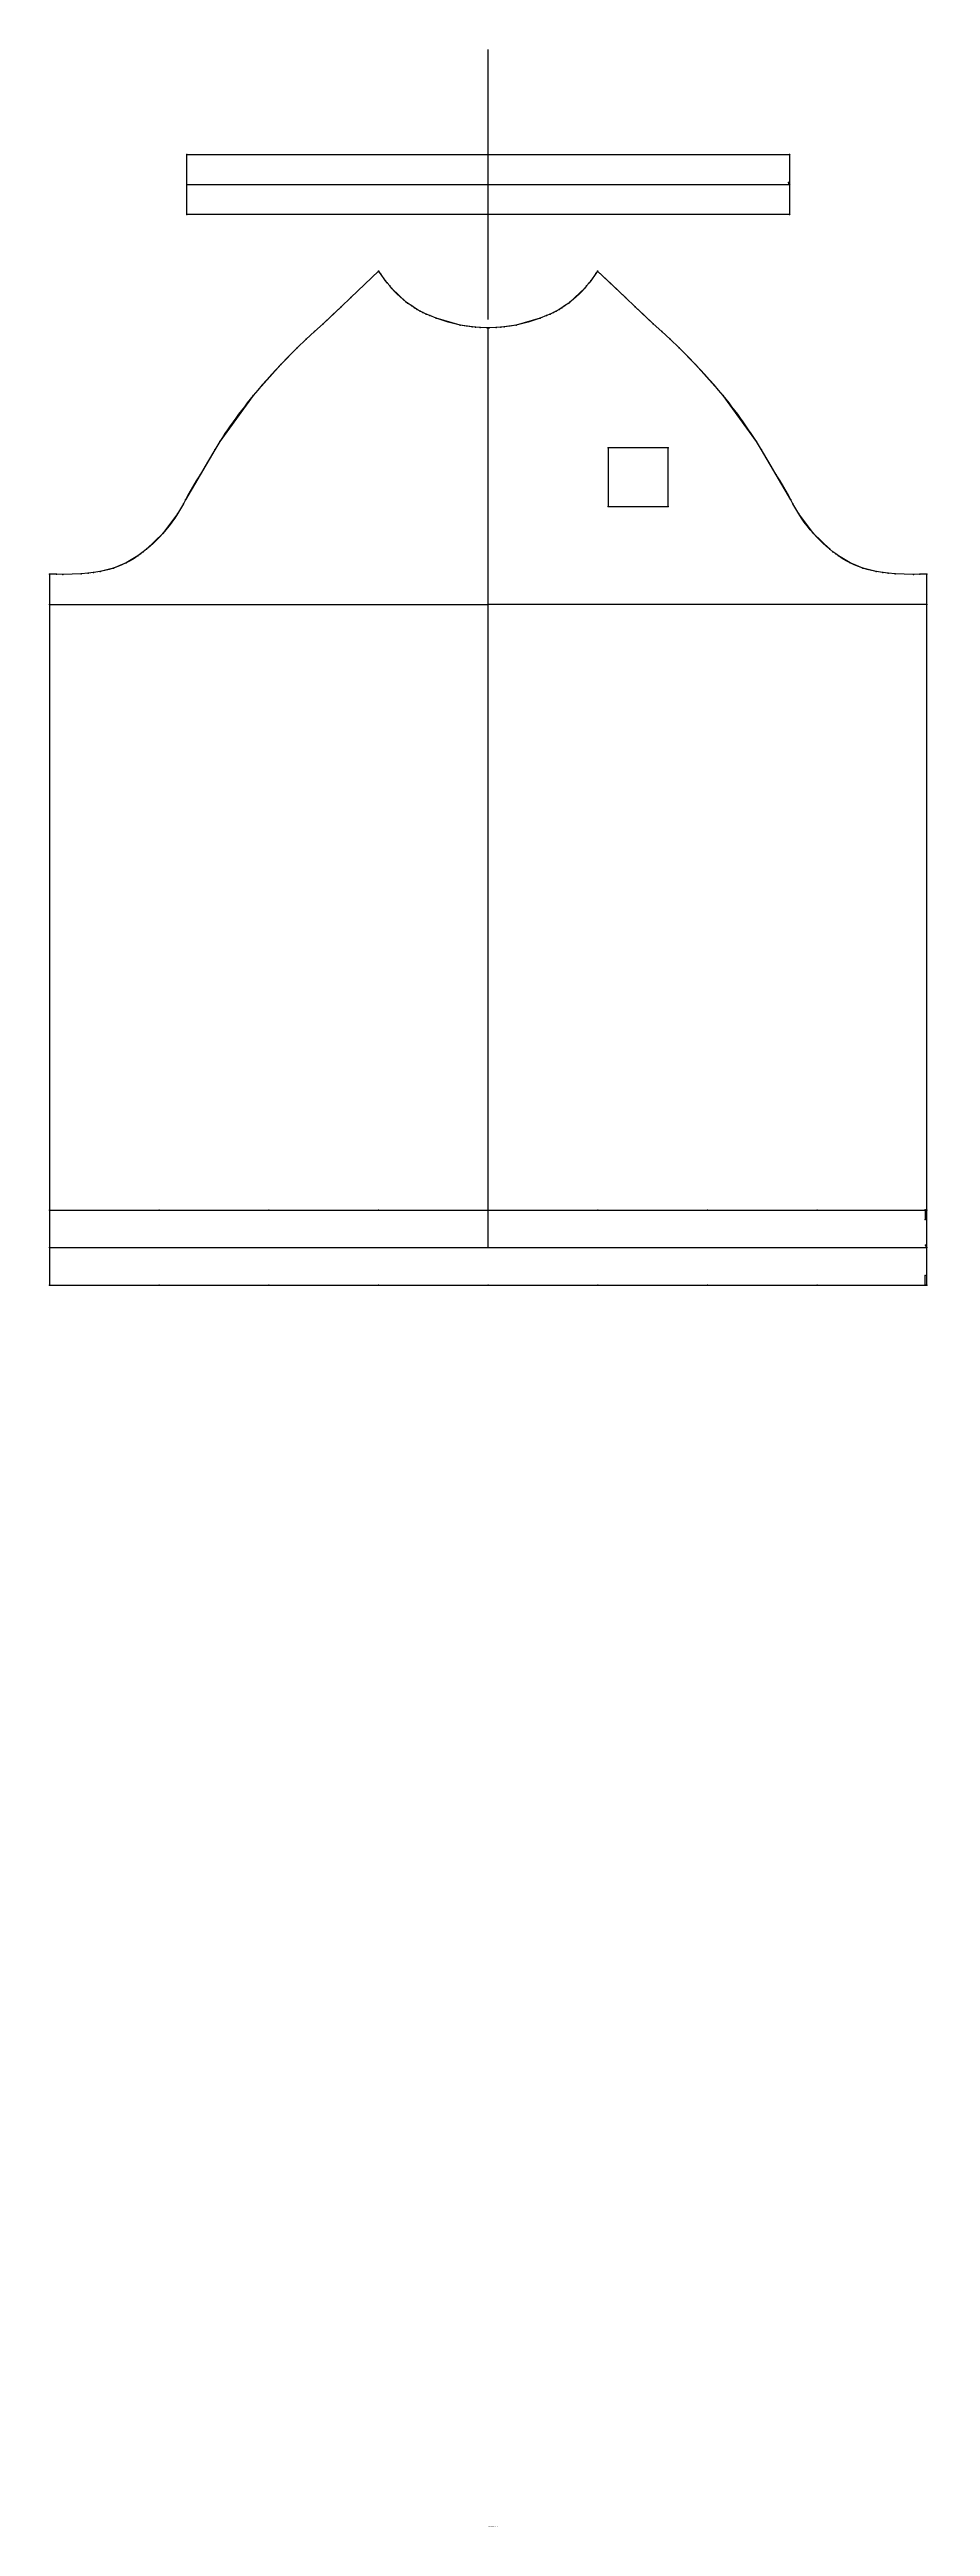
# Model space of a CAD drawing. Extents: x -909 to 1736, y 0 to 1651.
# Drawn here: x -293 to 295, y 0 to 1651 of the extents above; entities that cross this region are included whole.
import ezdxf

# ---------------------------------------------------------------- set-up
doc = ezdxf.new("R2010")
doc.units = 0

# ---------------------------------------------------------------- blocks, each defined once
blk = doc.blocks.new('AMX1CO-COF22_selffabri_A36')
at = {"layer": '1'}
blk.add_lwpolyline([(-201.009308, 1581.072388), (201.005203, 1581.072876), (201.009888, 1541.074097), (-201.004623, 1541.073486)], close=True, dxfattribs=at)
at = {"layer": '2'}
for p in [(-201.009308, 1581.072388), (201.005203, 1581.072876), (-201.006989, 1561.072388), (200.388626, 1562.399902), (200.601013, 1561.762817), (201.007584, 1561.072876), (-201.004623, 1541.073486), (201.009888, 1541.074097)]:
    blk.add_point(p, dxfattribs=at)
at = {"layer": '7'}
blk.add_line((0.000306, 1471.073242), (0.000274, 1651.073242), dxfattribs=at)
at = {"layer": '8'}
for points in [[(-201.006989, 1561.072388), (201.007584, 1561.072876)], [(200.601013, 1561.762817), (200.388626, 1562.399902)]]:
    blk.add_lwpolyline(points, dxfattribs=at)
at = {"layer": '84'}
blk.add_lwpolyline([(-201.009308, 1581.072388), (201.005203, 1581.072876), (201.005203, 1581.072876), (201.009888, 1541.074097), (201.009888, 1541.074097), (-201.004623, 1541.073486), (-201.004623, 1541.073486), (-201.009308, 1581.072388)], close=True, dxfattribs=at)
at = {"layer": '85'}
for points in [[(-201.006989, 1561.072388), (201.007584, 1561.072876)], [(200.601013, 1561.762817), (200.388626, 1562.399902)]]:
    blk.add_lwpolyline(points, dxfattribs=at)
at = {"layer": '1'}
for s, p in [('# 136', (-201.009308, 1581.072388)), ('# 137', (201.005203, 1581.072876)), ('# 135', (-201.004623, 1541.073486)), ('# 138', (201.009888, 1541.074097))]:
    blk.add_text(s, height=0.25, dxfattribs=at).set_placement(p)
at = {"layer": '8'}
for s, p in [('# 133', (-201.006989, 1561.072388)), ('# 132', (200.388626, 1562.399902)), ('# 131', (200.601013, 1561.762817)), ('# 134', (201.007584, 1561.072876))]:
    blk.add_text(s, height=0.25, dxfattribs=at).set_placement(p)
blk = doc.blocks.new('L-AMX1408F22-FR_selffabric_1_A36')
at = {"layer": '1'}
blk.add_lwpolyline([(-73.029831, 1503.306519), (-91.528732, 1485.81665), (-98.047173, 1479.553833), (-110.022316, 1468.321655), (-115.752441, 1463.178833), (-121.306389, 1458.022949), (-127.366714, 1452.203369), (-138.218704, 1441.137451), (-156.6772, 1420.399902), (-178.947891, 1389.761475), (-182.384399, 1384.236206), (-192.132706, 1367.608398), (-201.897797, 1350.94165), (-203.259598, 1348.279175), (-207.199371, 1341.476807), (-216.970306, 1328.489868), (-227.780502, 1317.955688), (-229.959381, 1316.176636), (-231.770142, 1314.796143), (-233.620102, 1313.483521), (-241.455261, 1308.873901), (-249.844376, 1305.409058), (-258.687408, 1303.126953), (-263.199982, 1302.458496), (-266.721832, 1301.987427), (-271.408386, 1301.545166), (-283.616608, 1301.22876), (-287.870972, 1301.256226), (-292.526764, 1301.368774), (-292.482544, 827.446655), (-219.360428, 827.446655), (-146.24913, 827.446655), (-73.137817, 827.446655), (0.000278, 827.446655), (73.138405, 827.446655), (146.249741, 827.446655), (219.361084, 827.446655), (292.483093, 827.446655), (292.526703, 1301.368774), (287.871521, 1301.256226), (283.617157, 1301.228638), (271.408936, 1301.545166), (266.722382, 1301.987427), (263.199921, 1302.458496), (258.687958, 1303.126953), (249.845047, 1305.409058), (241.455933, 1308.873901), (233.620712, 1313.483521), (231.770782, 1314.796021), (229.960022, 1316.176636), (227.781143, 1317.955688), (216.970917, 1328.489868), (207.200012, 1341.476807), (203.260239, 1348.279053), (201.898438, 1350.941528), (192.133347, 1367.608398), (182.38501, 1384.236206), (178.948532, 1389.761475), (156.677795, 1420.399902), (138.219406, 1441.137451), (127.367355, 1452.203369), (121.30703, 1458.022949), (115.753082, 1463.178833), (110.022774, 1468.321655), (98.047844, 1479.553833), (91.529404, 1485.81665), (73.030441, 1503.306519), (71.840012, 1501.668335), (68.371857, 1496.992798), (67.261826, 1495.50415), (65.657974, 1493.462646), (64.242477, 1491.799316), (54.576672, 1482.726685), (53.705952, 1482.077393), (50.998276, 1480.148926), (49.211834, 1478.986816), (47.287197, 1477.816895), (45.357903, 1476.736816), (43.513027, 1475.775879), (41.421196, 1474.761597), (38.979313, 1473.684204), (34.715069, 1471.966309), (18.605471, 1467.374023), (10.692091, 1466.141968), (8.541784, 1465.921753), (5.305407, 1465.676147), (0.569945, 1465.475708), (0.000318, 1465.475708), (-0.569281, 1465.475708), (-5.304767, 1465.676147), (-8.541121, 1465.921753), (-10.691427, 1466.141968), (-18.604807, 1467.374023), (-34.714405, 1471.966309), (-38.978695, 1473.684204), (-41.420532, 1474.761597), (-43.512363, 1475.775879), (-45.357239, 1476.736816), (-47.286533, 1477.816895), (-49.21117, 1478.986816), (-50.997612, 1480.148926), (-53.705288, 1482.077393), (-54.576069, 1482.726685), (-64.241806, 1491.799316), (-65.657303, 1493.462646), (-67.261154, 1495.50415), (-68.371185, 1496.992798), (-71.83934, 1501.668335)], close=True, dxfattribs=at)
at = {"layer": '2'}
for p in [(-73.029831, 1503.306519), (73.030441, 1503.306519), (0.000318, 1465.475708), (0.000341, 1465.475708), (80.009964, 1385.456909), (80.010017, 1385.456665), (120.009979, 1385.456909), (120.01001, 1385.456665), (80.009964, 1346.456909), (80.010017, 1346.456665), (120.009979, 1346.456909), (120.010017, 1346.456665), (-292.526764, 1301.368774), (292.526703, 1301.368774), (-292.498871, 1281.061401), (-0.002238, 1281.061401), (0.002865, 1281.061401), (292.498871, 1281.061401), (-292.482544, 877.446655), (291.492615, 877.552795), (292.483093, 877.446655), (291.492615, 871.208435), (-292.498535, 852.446655), (-292.498535, 852.446655), (0.000268, 852.446655), (0.000292, 852.446655), (291.740387, 854.093689), (292.131104, 853.102539), (292.499176, 852.446655), (292.499176, 852.446655), (-292.482544, 827.446655), (291.492615, 833.897278), (291.492615, 827.552917), (292.483093, 827.446655)]:
    blk.add_point(p, dxfattribs=at)
at = {"layer": '3'}
for p in [(-71.83934, 1501.668335), (-68.371185, 1496.992798), (-67.261154, 1495.50415), (-65.657303, 1493.462646), (-64.241806, 1491.799316), (64.242477, 1491.799316), (65.657974, 1493.462646), (67.261826, 1495.50415), (68.371857, 1496.992798), (71.840012, 1501.668335), (-98.047173, 1479.553833), (-91.528732, 1485.81665), (-54.576069, 1482.726685), (-53.705288, 1482.077393), (-50.997612, 1480.148926), (-49.21117, 1478.986816), (-47.286533, 1477.816895), (-45.357239, 1476.736816), (-43.512363, 1475.775879), (-41.420532, 1474.761597), (-38.978695, 1473.684204), (-34.714405, 1471.966309), (34.715069, 1471.966309), (38.979313, 1473.684204), (41.421196, 1474.761597), (43.513027, 1475.775879), (45.357903, 1476.736816), (47.287197, 1477.816895), (49.211834, 1478.986816), (50.998276, 1480.148926), (53.705952, 1482.077393), (54.576672, 1482.726685), (91.529404, 1485.81665), (98.047844, 1479.553833), (-121.306389, 1458.022949), (-115.752441, 1463.178833), (-110.022316, 1468.321655), (-18.604807, 1467.374023), (-10.691427, 1466.141968), (-8.541121, 1465.921753), (-5.304767, 1465.676147), (-0.569281, 1465.475708), (0.000318, 1465.475708), (0.569945, 1465.475708), (5.305407, 1465.676147), (8.541784, 1465.921753), (10.692091, 1466.141968), (18.605471, 1467.374023), (110.022774, 1468.321655), (115.753082, 1463.178833), (121.30703, 1458.022949), (-138.218704, 1441.137451), (-127.366714, 1452.203369), (127.367355, 1452.203369), (138.219406, 1441.137451), (-156.6772, 1420.399902), (156.677795, 1420.399902), (-178.947891, 1389.761475), (178.948532, 1389.761475), (-182.384399, 1384.236206), (182.38501, 1384.236206), (-192.132706, 1367.608398), (192.133347, 1367.608398), (-207.199371, 1341.476807), (-203.259598, 1348.279175), (-201.897797, 1350.94165), (201.898438, 1350.941528), (203.260239, 1348.279053), (207.200012, 1341.476807), (-216.970306, 1328.489868), (216.970917, 1328.489868), (-249.844376, 1305.409058), (-241.455261, 1308.873901), (-233.620102, 1313.483521), (-231.770142, 1314.796143), (-229.959381, 1316.176636), (-227.780502, 1317.955688), (227.781143, 1317.955688), (229.960022, 1316.176636), (231.770782, 1314.796021), (233.620712, 1313.483521), (241.455933, 1308.873901), (249.845047, 1305.409058), (-287.870972, 1301.256226), (-283.616608, 1301.22876), (-271.408386, 1301.545166), (-266.721832, 1301.987427), (-263.199982, 1302.458496), (-258.687408, 1303.126953), (258.687958, 1303.126953), (263.199921, 1302.458496), (266.722382, 1301.987427), (271.408936, 1301.545166), (283.617157, 1301.228638), (287.871521, 1301.256226), (-219.360428, 877.446655), (-146.24913, 877.446655), (-73.137817, 877.446655), (0.000278, 877.446655), (73.138405, 877.446655), (146.249741, 877.446655), (219.361084, 877.446655), (0.000292, 852.446655), (0.000292, 852.446655), (-219.360428, 827.446655), (-146.24913, 827.446655), (-73.137817, 827.446655), (0.000278, 827.446655), (73.138405, 827.446655), (146.249741, 827.446655), (219.361084, 827.446655)]:
    blk.add_point(p, dxfattribs=at)
at = {"layer": '7'}
blk.add_line((-0.000015, 1075.376587), (-0.000046, 1255.376587), dxfattribs=at)
at = {"layer": '8'}
for points in [[(0.000268, 852.446655), (0.000341, 1465.475708)], [(0.000292, 852.446655), (0.000318, 1465.475708)], [(-292.498871, 1281.061401), (0.002865, 1281.061401)], [(292.498871, 1281.061401), (-0.002238, 1281.061401)], [(-292.482544, 877.446655), (-219.360428, 877.446655), (-146.24913, 877.446655), (-73.137817, 877.446655), (0.000278, 877.446655), (73.138405, 877.446655), (146.249741, 877.446655), (219.361084, 877.446655), (292.483093, 877.446655)], [(291.492615, 877.552795), (291.492615, 871.208435)], [(-292.498535, 852.446655), (0.000292, 852.446655), (292.499176, 852.446655)], [(-292.498535, 852.446655), (0.000292, 852.446655), (292.499176, 852.446655)], [(291.740387, 854.093689), (292.131104, 853.102539)], [(291.492615, 827.552917), (291.492615, 833.897278)]]:
    blk.add_lwpolyline(points, dxfattribs=at)
for points in [[(80.009964, 1346.456909), (120.009979, 1346.456909), (120.009979, 1385.456909), (80.009964, 1385.456909)], [(120.01001, 1385.456665), (80.010017, 1385.456665), (80.010017, 1346.456665), (120.010017, 1346.456665)]]:
    blk.add_lwpolyline(points, close=True, dxfattribs=at)
at = {"layer": '84'}
blk.add_lwpolyline([(-73.029831, 1503.306519), (-82.300865, 1494.584106), (-91.528732, 1485.81665), (-98.047173, 1479.553833), (-103.992615, 1473.892334), (-110.022316, 1468.321655), (-115.752441, 1463.178833), (-121.306389, 1458.022949), (-127.366714, 1452.203369), (-132.842926, 1446.720337), (-138.218704, 1441.137451), (-141.389297, 1437.764404), (-144.527069, 1434.362793), (-147.628342, 1430.928955), (-150.689529, 1427.459717), (-153.707016, 1423.95105), (-156.6772, 1420.399902), (-158.67395, 1417.952026), (-160.64563, 1415.484253), (-162.592163, 1412.996826), (-164.513321, 1410.489868), (-166.40892, 1407.963745), (-168.278793, 1405.418701), (-170.122757, 1402.854736), (-171.940643, 1400.272339), (-173.732285, 1397.671631), (-175.497482, 1395.052734), (-177.236069, 1392.415894), (-178.947891, 1389.761475), (-182.384399, 1384.236206), (-187.266983, 1375.929321), (-192.132706, 1367.608398), (-194.640762, 1363.476562), (-197.149582, 1359.347778), (-199.591232, 1355.182617), (-201.897797, 1350.94165), (-203.259598, 1348.279175), (-205.155792, 1344.836304), (-207.199371, 1341.476807), (-208.98764, 1338.758545), (-210.859863, 1336.098145), (-212.815048, 1333.498169), (-214.852203, 1330.961182), (-216.970306, 1328.489868), (-219.007736, 1326.256836), (-221.109634, 1324.085938), (-223.273849, 1321.978149), (-225.498184, 1319.934448), (-227.780502, 1317.955688), (-229.959381, 1316.176636), (-231.770142, 1314.796143), (-233.620102, 1313.483521), (-236.16008, 1311.827515), (-238.772812, 1310.288818), (-241.455261, 1308.873901), (-244.197128, 1307.590942), (-246.995193, 1306.437134), (-249.844376, 1305.409058), (-252.755234, 1304.502197), (-255.703995, 1303.73645), (-258.687408, 1303.126953), (-263.199982, 1302.458496), (-266.721832, 1301.987427), (-271.408386, 1301.545166), (-277.508606, 1301.280762), (-283.616608, 1301.22876), (-287.870972, 1301.256226), (-292.526764, 1301.368774), (-292.526764, 1301.368774), (-292.482544, 827.446655), (-292.482544, 827.446655), (-219.360428, 827.446655), (-146.24913, 827.446655), (-73.137817, 827.446655), (0.000276, 827.446655), (73.138405, 827.446655), (146.249741, 827.446655), (219.361084, 827.446655), (292.483093, 827.446655), (292.483093, 827.446655), (292.526703, 1301.368774), (292.526703, 1301.368774), (287.871521, 1301.256226), (283.617157, 1301.228638), (277.509155, 1301.28064), (271.408936, 1301.545166), (266.722382, 1301.987427), (263.199921, 1302.458496), (258.687958, 1303.126953), (255.70462, 1303.73645), (252.75589, 1304.502197), (249.845047, 1305.409058), (246.995865, 1306.437134), (244.1978, 1307.590942), (241.455933, 1308.873901), (238.773483, 1310.288818), (236.160751, 1311.827515), (233.620712, 1313.483521), (231.770782, 1314.796021), (229.960022, 1316.176636), (227.781143, 1317.955688), (225.498795, 1319.934326), (223.274445, 1321.978027), (221.110245, 1324.085815), (219.008347, 1326.256714), (216.970917, 1328.489868), (214.852829, 1330.961182), (212.815674, 1333.498047), (210.860519, 1336.098145), (208.988281, 1338.758545), (207.200012, 1341.476807), (205.156433, 1344.836182), (203.260239, 1348.279053), (201.898438, 1350.941528), (199.591873, 1355.182495), (197.150223, 1359.347778), (194.641403, 1363.476562), (192.133347, 1367.608398), (187.267578, 1375.929321), (182.38501, 1384.236206), (178.948532, 1389.761475), (177.236725, 1392.415894), (175.498138, 1395.052734), (173.732956, 1397.671631), (171.941284, 1400.272339), (170.123398, 1402.854736), (168.279419, 1405.418701), (166.409531, 1407.963745), (164.513931, 1410.489868), (162.592758, 1412.996704), (160.646255, 1415.484253), (158.674545, 1417.952026), (156.677795, 1420.399902), (153.707657, 1423.95105), (150.690186, 1427.459595), (147.628998, 1430.928955), (144.52774, 1434.362793), (141.389999, 1437.764404), (138.219406, 1441.137451), (132.843582, 1446.720459), (127.367355, 1452.203369), (121.30703, 1458.022949), (115.753082, 1463.178833), (110.022774, 1468.321655), (103.993156, 1473.892334), (98.047844, 1479.553833), (91.529404, 1485.81665), (82.301491, 1494.583984), (73.030441, 1503.306519), (73.030441, 1503.306519), (71.840012, 1501.668335), (68.371857, 1496.992798), (67.261826, 1495.50415), (65.657974, 1493.462646), (64.242477, 1491.799316), (62.453915, 1489.836426), (60.59338, 1487.939331), (58.660538, 1486.116577), (56.655075, 1484.376221), (54.576672, 1482.726685), (53.705952, 1482.077393), (50.998276, 1480.148926), (49.211834, 1478.986816), (47.287197, 1477.816895), (45.357903, 1476.736816), (43.513027, 1475.775879), (41.421196, 1474.761597), (38.979313, 1473.684204), (34.715069, 1471.966309), (32.088051, 1471.014282), (29.434753, 1470.136719), (26.757507, 1469.333618), (24.058653, 1468.605347), (21.34053, 1467.952148), (18.605471, 1467.374023), (14.660474, 1466.677734), (10.692091, 1466.141968), (8.541784, 1465.921753), (5.305407, 1465.676147), (0.569945, 1465.475708), (0.000318, 1465.475708), (-0.569281, 1465.475708), (-5.304767, 1465.676147), (-8.541121, 1465.921753), (-10.691427, 1466.141968), (-14.659811, 1466.677734), (-18.604807, 1467.374023), (-21.339867, 1467.952148), (-24.057987, 1468.605347), (-26.75684, 1469.333618), (-29.43408, 1470.136719), (-32.087379, 1471.014282), (-34.714405, 1471.966309), (-38.978695, 1473.684204), (-41.420532, 1474.761597), (-43.512363, 1475.775879), (-45.357239, 1476.736816), (-47.286533, 1477.816895), (-49.21117, 1478.986816), (-50.997612, 1480.148926), (-53.705288, 1482.077393), (-54.576069, 1482.726685), (-56.654503, 1484.376221), (-58.65995, 1486.116455), (-60.592762, 1487.939331), (-62.453266, 1489.836426), (-64.241806, 1491.799316), (-65.657303, 1493.462646), (-67.261154, 1495.50415), (-68.371185, 1496.992798), (-71.83934, 1501.668335), (-73.029831, 1503.306519)], close=True, dxfattribs=at)
at = {"layer": '85'}
for points in [[(0.000268, 852.446655), (0.000341, 1465.475708)], [(0.000292, 852.446655), (0.000318, 1465.475708)], [(-292.498871, 1281.061401), (0.002865, 1281.061401)], [(292.498871, 1281.061401), (-0.002238, 1281.061401)], [(-292.482544, 877.446655), (-219.360428, 877.446655), (-146.24913, 877.446655), (-73.137817, 877.446655), (0.000275, 877.446655), (73.138405, 877.446655), (146.249741, 877.446655), (219.361084, 877.446655), (292.483093, 877.446655)], [(291.492615, 877.552795), (291.492615, 871.208435)], [(-292.498535, 852.446655), (-219.360428, 852.446655), (-146.24913, 852.446655), (-73.137817, 852.446655), (0.000278, 852.446655), (73.138405, 852.446655), (146.249741, 852.446655), (219.361084, 852.446655), (292.499176, 852.446655)], [(-292.498535, 852.446655), (-219.360443, 852.446655), (-146.24913, 852.446655), (-73.137794, 852.446655), (0.000305, 852.446655), (73.138412, 852.446655), (146.249725, 852.446655), (219.361053, 852.446655), (292.499176, 852.446655)], [(291.740387, 854.093689), (292.131104, 853.102539)], [(291.492615, 827.552917), (291.492615, 833.897278)]]:
    blk.add_lwpolyline(points, dxfattribs=at)
for points in [[(80.009964, 1346.456909), (120.009979, 1346.456909), (120.009979, 1346.456909), (120.009979, 1385.456909), (120.009979, 1385.456909), (80.009964, 1385.456909), (80.009964, 1385.456909), (80.009964, 1346.456909)], [(120.01001, 1385.456665), (80.010017, 1385.456665), (80.010017, 1385.456665), (80.010017, 1346.456665), (80.010017, 1346.456665), (120.010017, 1346.456665), (120.010017, 1346.456665), (120.01001, 1385.456665)]]:
    blk.add_lwpolyline(points, close=True, dxfattribs=at)
at = {"layer": '1'}
for s, p in [('# 61', (-73.029831, 1503.306519)), ('# 66', (73.030441, 1503.306519)), ('# 62', (-292.526764, 1301.368774)), ('# 65', (292.526703, 1301.368774)), ('# 63', (-292.482544, 827.446655)), ('# 64', (292.483093, 827.446655))]:
    blk.add_text(s, height=0.25, dxfattribs=at).set_placement(p)
at = {"layer": '8'}
for s, p in [('# 48', (0.000318, 1465.475708)), ('# 44', (0.000341, 1465.475708)), ('# 40', (80.010017, 1385.456665)), ('# 39', (120.01001, 1385.456665)), ('# 41', (80.010017, 1346.456665)), ('# 42', (120.010017, 1346.456665)), ('# 49', (-292.498871, 1281.061401)), ('# 46', (-0.002238, 1281.061401)), ('# 50', (0.002865, 1281.061401)), ('# 45', (292.498871, 1281.061401)), ('# 59', (-292.482544, 877.446655)), ('# 55', (291.492615, 877.552795)), ('# 60', (292.483093, 877.446655)), ('# 56', (291.492615, 871.208435)), ('# 37', (-292.498535, 852.446655)), ('# 57', (-292.498535, 852.446655)), ('# 43', (0.000268, 852.446655)), ('# 47', (0.000292, 852.446655)), ('# 51', (291.740387, 854.093689)), ('# 52', (292.131104, 853.102539)), ('# 58', (292.499176, 852.446655)), ('# 38', (292.499176, 852.446655)), ('# 54', (291.492615, 833.897278)), ('# 53', (291.492615, 827.552917))]:
    blk.add_text(s, height=0.25, dxfattribs=at).set_placement(p)

msp = doc.modelspace()

# ---------------------------------------------------------------- block references
at = {"layer": '1'}
for name in ['AMX1CO-COF22_selffabri_A36', 'L-AMX1408F22-FR_selffabric_1_A36']:
    msp.add_blockref(name, (0, 0), dxfattribs=at)

# ---------------------------------------------------------------- texts
for s in ['STYLE NAME: A232F4ORU001', 'CREATION DATE: 03-01-2026', 'CREATION TIME: 09:54', 'AUTHOR: CLO Virtual Fashion Inc.', 'PRODUCT: CLO Standalone OnlineAuth 2025.0.356', 'VERSION: 3', 'SAMPLE SIZE: A36', 'Grade Rule Table: EV_1', 'UNITS: METRIC']:
    msp.add_text(s, height=0.25, dxfattribs=at).set_placement((0, 0))

doc.saveas('drawing.dxf')
